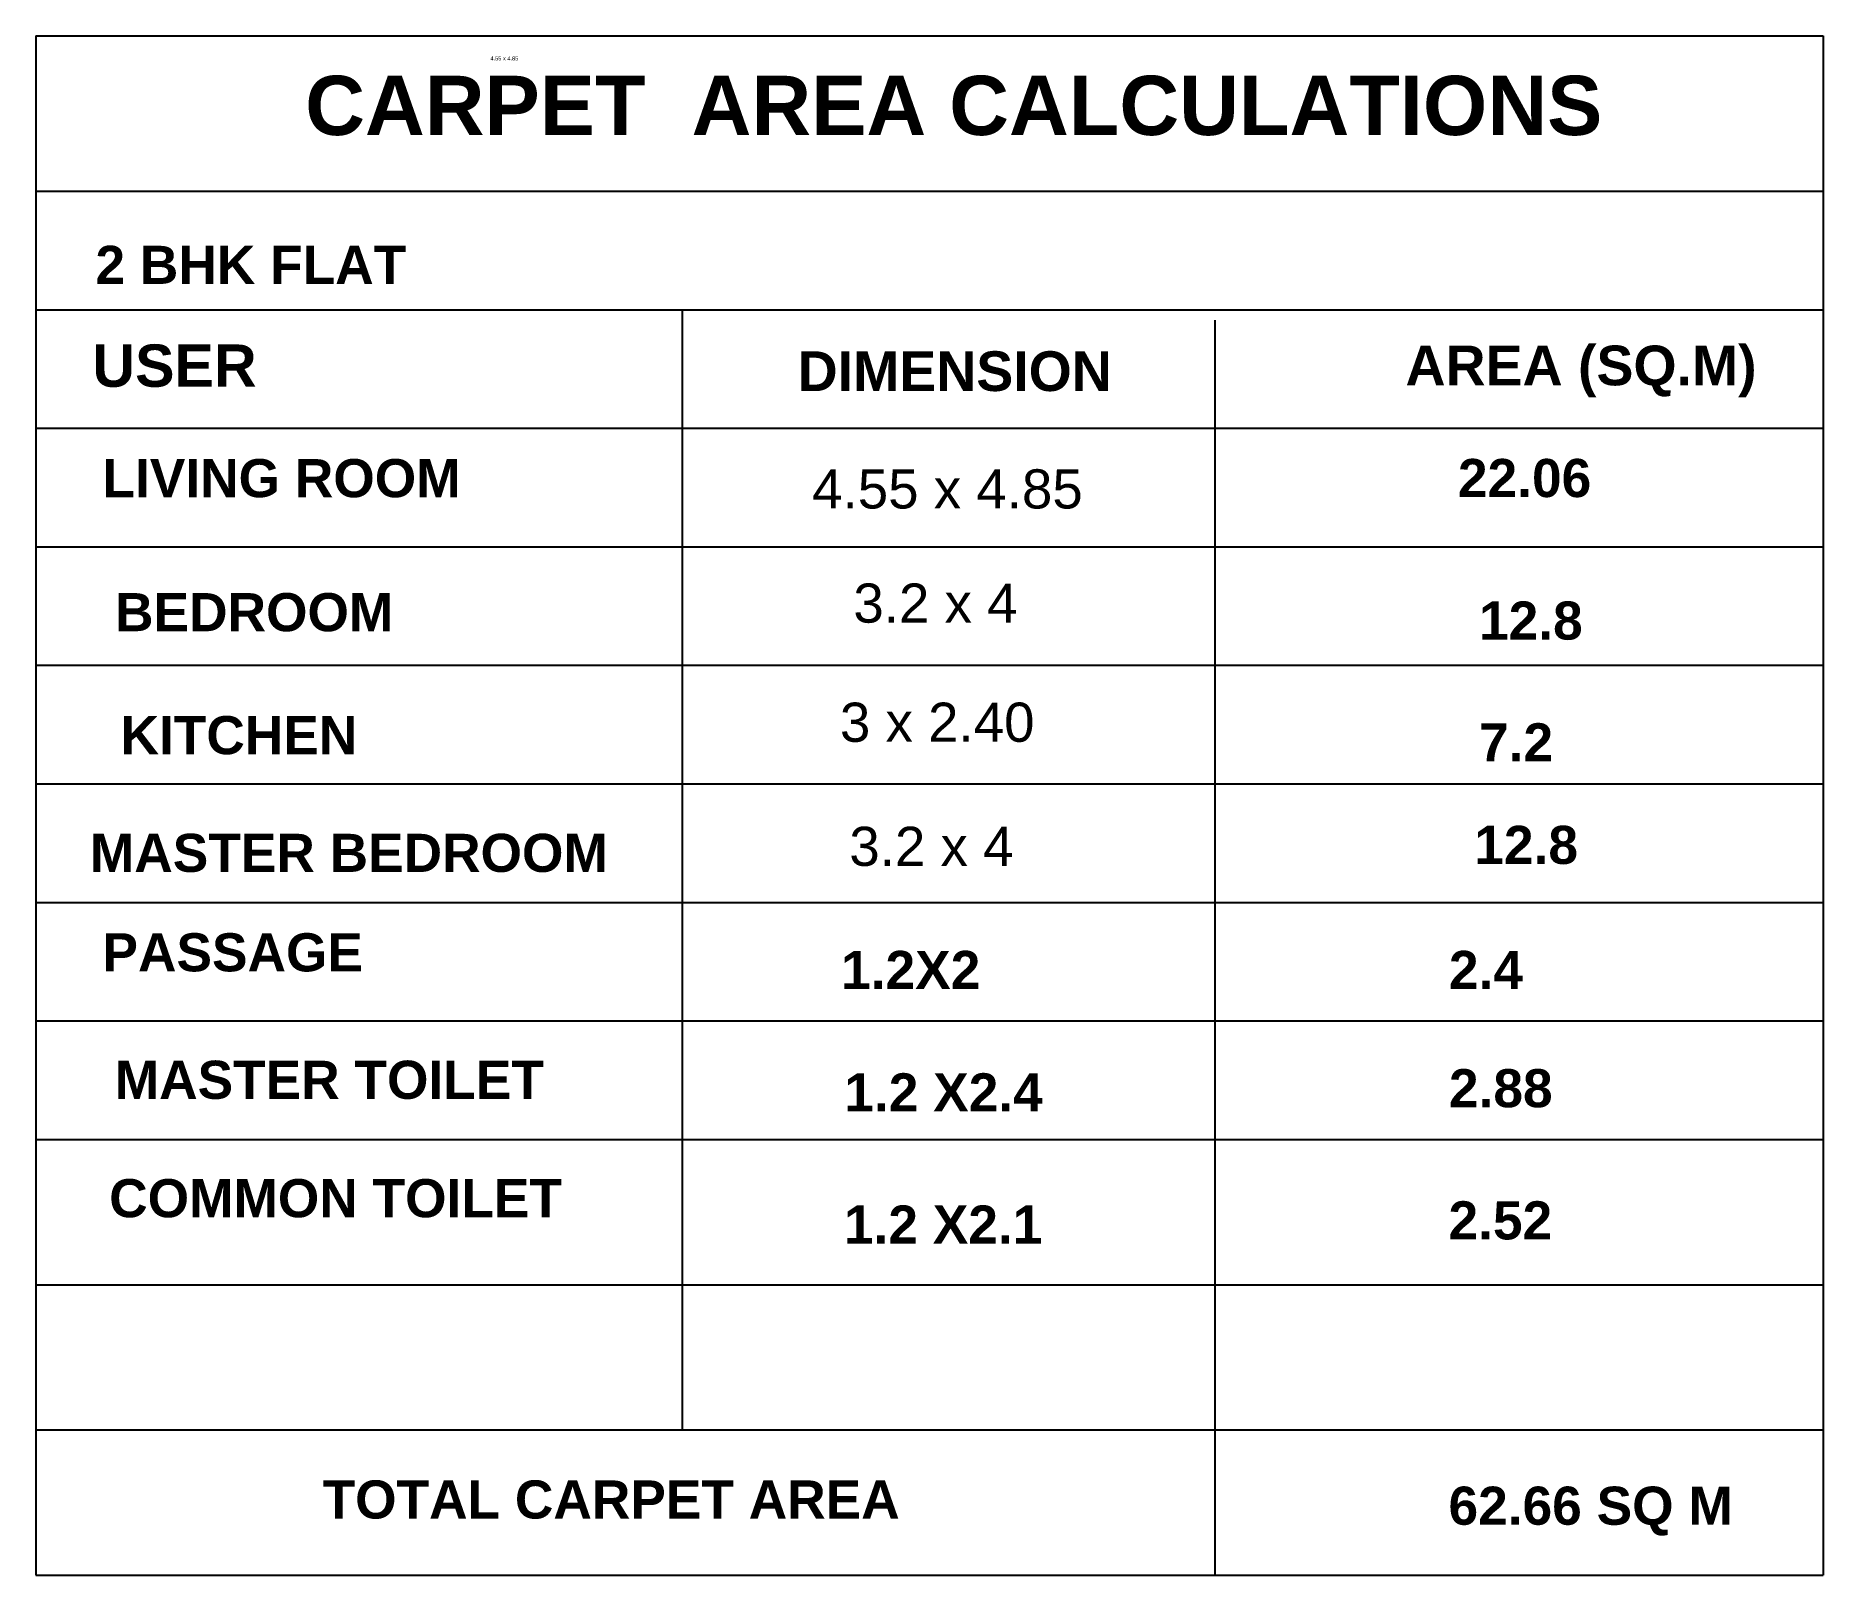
# Model space of a CAD drawing. Header units: metres. Extents: x 15463 to 32022, y 1223 to 33962.
# Drawn here: x 29630.9 to 29684.1, y 4295.6 to 4341.4 of the extents above; entities that cross this region are included whole.
import ezdxf

# ---------------------------------------------------------------- set-up
doc = ezdxf.new("R2010")
doc.units = ezdxf.units.M
doc.header["$LTSCALE"] = 0.1
doc.styles.add('20 scale', font='ARIALN.TTF')
doc.styles.get("Standard").update_dxf_attribs({"font": 'arial.ttf'})

msp = doc.modelspace()

# ---------------------------------------------------------------- texts
for s, insert, char_height, attachment_point in [('4.55 x 4.85', (29644.408, 4340.675), 0.12005, 7), ('4.55 x 4.85', (29653.981, 4327.326), 1.16502, 7), ('3.2 x 4', (29660.092, 4323.928), 1.165, 9), ('3 x 2.40', (29660.598, 4320.383), 1.165, 9), ('3.2 x 4', (29659.972, 4317.871), 1.165, 3)]:
    msp.add_mtext(s, dxfattribs=dict(insert=insert, char_height=char_height, attachment_point=attachment_point))
at = {"linetype": 'Continuous', "lineweight": 9, "ltscale": 50, "attachment_point": 4, "style": '20 scale'}
for s, width, insert, char_height in [('{\\fArial|b1|i0|c0|p34;CARPET  AREA CALCULATIONS}', 7626.8059, (29638.895, 4339.325), 1.76385), ('{\\fArial|b1|i0|c0|p34;2 BHK FLAT    }', 7626.8059, (29632.654, 4334.593), 1.13484), ('{\\fArial|b1|i0|c0|p34;USER}', 2796.72532, (29632.563, 4331.585), 1.25983), ('{\\fArial|b1|i0|c0|p34;DIMENSION}', 2796.72532, (29653.549, 4331.421), 1.18109), ('{\\fArial|b1|i0|c0|p34;AREA (SQ.M)}', 2796.72532, (29671.637, 4331.421), 1.18109), ('{\\fArial|b1|i0|c0|p34;LIVING ROOM}', 2796.72532, (29632.863, 4328.237), 1.13484), ('{\\fArial|b1|i0|c0|p34;22.06}', 7626.8059, (29673.198, 4328.241), 1.13484), ('{\\fArial|b1|i0|c0|p34;BEDROOM}', 2796.72532, (29633.239, 4324.249), 1.13484), ('{\\fArial|b1|i0|c0|p34;12.8}', 7626.8059, (29673.825, 4323.999), 1.13484), ('{\\fArial|b1|i0|c0|p34;KITCHEN}', 2796.72532, (29633.401, 4320.589), 1.13484), ('{\\fArial|b1|i0|c0|p34;7.2}', 7626.8059, (29673.825, 4320.383), 1.13484), ('{\\fArial|b1|i0|c0|p34;MASTER BEDROOM}', 2796.72532, (29632.489, 4317.086), 1.13484), ('{\\fArial|b1|i0|c0|p34;12.8}', 7626.8059, (29673.685, 4317.323), 1.13484), ('{\\fArial|b1|i0|c0|p34;PASSAGE}', 2796.72532, (29632.863, 4314.126), 1.13484), ('{\\fArial|b1|i0|c0|p34;1.2X2}', 7626.8059, (29654.842, 4313.609), 1.13484), ('{\\fArial|b1|i0|c0|p34;2.4}', 7626.8059, (29672.93, 4313.609), 1.13484), ('{\\fArial|b1|i0|c0|p34;MASTER TOILET}', 2796.72532, (29633.229, 4310.333), 1.13484), ('{\\fArial|b1|i0|c0|p34;1.2 X2.4}', 2796.72532, (29654.938, 4309.966), 1.13484), ('{\\fArial|b1|i0|c0|p34;2.88}', 7626.8059, (29672.93, 4310.082), 1.13484), ('{\\fArial|b1|i0|c0|p34;COMMON TOILET}', 2796.72532, (29633.063, 4306.809), 1.13484), ('{\\fArial|b1|i0|c0|p34;1.2 X2.1}', 2796.72532, (29654.926, 4306.033), 1.13484), ('{\\fArial|b1|i0|c0|p34;2.52}', 7626.8059, (29672.917, 4306.149), 1.13484), ('{\\fArial|b1|i0|c0|p34;TOTAL CARPET AREA}', 2796.72532, (29639.413, 4297.843), 1.13484), ('{\\fArial|b1|i0|c0|p34;62.66 SQ M}', 7626.8059, (29672.917, 4297.503), 1.13484)]:
    msp.add_mtext_dynamic_manual_height_columns(s, width=width, gutter_width=1125, heights=[960.895], dxfattribs=dict(at, insert=insert, char_height=char_height))

# ---------------------------------------------------------------- linework, layer by layer
for p, q in [((29630.878, 4341.411), (29684.068, 4341.411)), ((29630.878, 4341.411), (29630.878, 4295.596)), ((29684.068, 4341.411), (29684.068, 4295.596)), ((29630.878, 4336.786), (29684.068, 4336.786)), ((29630.878, 4333.258), (29684.068, 4333.258)), ((29650.113, 4333.258), (29650.113, 4299.919)), ((29665.965, 4332.942), (29665.965, 4295.596)), ((29630.878, 4329.73), (29684.068, 4329.73)), ((29630.878, 4326.203), (29684.068, 4326.203)), ((29630.878, 4322.675), (29684.068, 4322.675)), ((29630.878, 4319.147), (29684.068, 4319.147)), ((29630.878, 4315.62), (29684.068, 4315.62)), ((29630.878, 4312.092), (29684.068, 4312.092)), ((29630.878, 4308.564), (29684.068, 4308.564)), ((29630.878, 4304.241), (29684.068, 4304.241)), ((29630.878, 4299.919), (29684.068, 4299.919)), ((29630.878, 4295.596), (29684.068, 4295.596))]:
    msp.add_line(p, q)

msp.set_redraw_order([(e.dxf.handle, doc.entitydb.next_handle()) for e in msp.query("TEXT MTEXT ATTDEF DIMENSION ARC_DIMENSION")])  # texts and dimensions are drawn at this point

doc.saveas('drawing.dxf')
